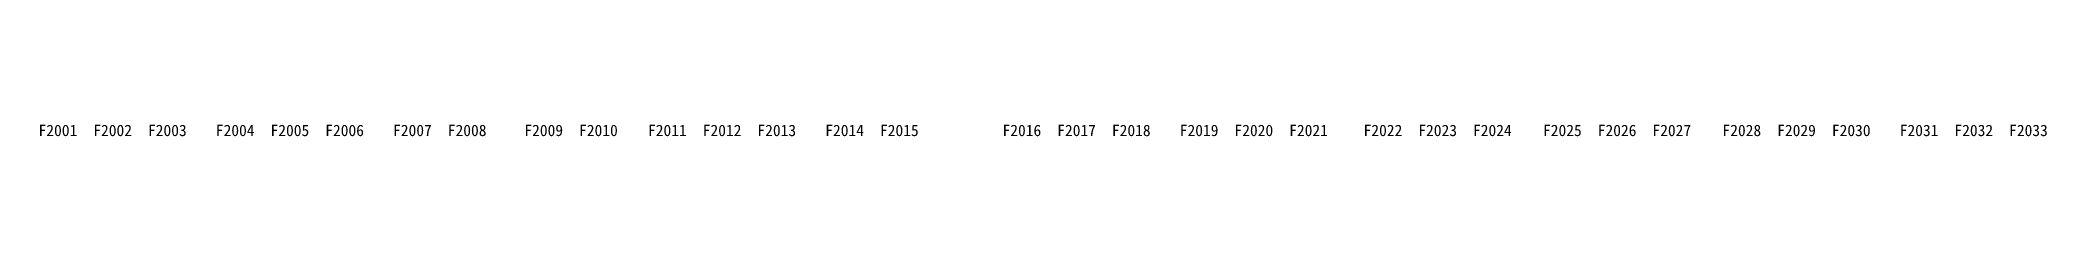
# Model space of a CAD drawing. Header units: millimetres. Extents: x -990709 to 218990, y -633409 to -276709.
# Drawn here: x -965613 to -873910, y -313364 to -312836 of the extents above; entities that cross this region are included whole.
import ezdxf
from ezdxf.enums import TextEntityAlignment as Align

# ---------------------------------------------------------------- set-up
doc = ezdxf.new("R2010")
doc.units = ezdxf.units.MM
doc.header["$LTSCALE"] = 100
doc.layers.add('A-TITLE', color=222, linetype='Continuous')
doc.styles.add('华文细黑', font='STXIHEI.TTF')

msp = doc.modelspace()

# ---------------------------------------------------------------- texts
at = {"layer": 'A-TITLE', "style": '华文细黑'}
for s, p in [('F2001', (-964800, -313100, 0)), ('F2002', (-962300, -313100, 0)), ('F2003', (-959800, -313100, 0)), ('F2004', (-956700, -313100, 0)), ('F2005', (-954200, -313100, 0)), ('F2006', (-951700, -313100, 0)), ('F2007', (-948600, -313100, 0)), ('F2008', (-946100, -313100, 0)), ('F2009', (-942600, -313100, 0)), ('F2010', (-940100, -313100, 0)), ('F2011', (-936950, -313100, 0)), ('F2012', (-934450, -313100, 0)), ('F2013', (-931950, -313100, 0)), ('F2014', (-928850, -313100, 0)), ('F2015', (-926350, -313100, 0)), ('F2016', (-920750, -313100, 0)), ('F2017', (-918250, -313100, 0)), ('F2018', (-915750, -313100, 0)), ('F2019', (-912650, -313100, 0)), ('F2020', (-910150, -313100, 0)), ('F2021', (-907650, -313100, 0)), ('F2022', (-904250, -313100, 0)), ('F2023', (-901750, -313100, 0)), ('F2024', (-899250, -313100, 0)), ('F2025', (-896050, -313100, 0)), ('F2026', (-893550, -313100, 0)), ('F2027', (-891050, -313100, 0)), ('F2028', (-887850, -313100, 0)), ('F2029', (-885350, -313100, 0)), ('F2030', (-882850, -313100, 0)), ('F2031', (-879750, -313100, 0)), ('F2032', (-877250, -313100, 0)), ('F2033', (-874750, -313100, 0))]:
    msp.add_text(s, height=520, dxfattribs=at).set_placement(p, align=Align.MIDDLE)

doc.saveas('drawing.dxf')
